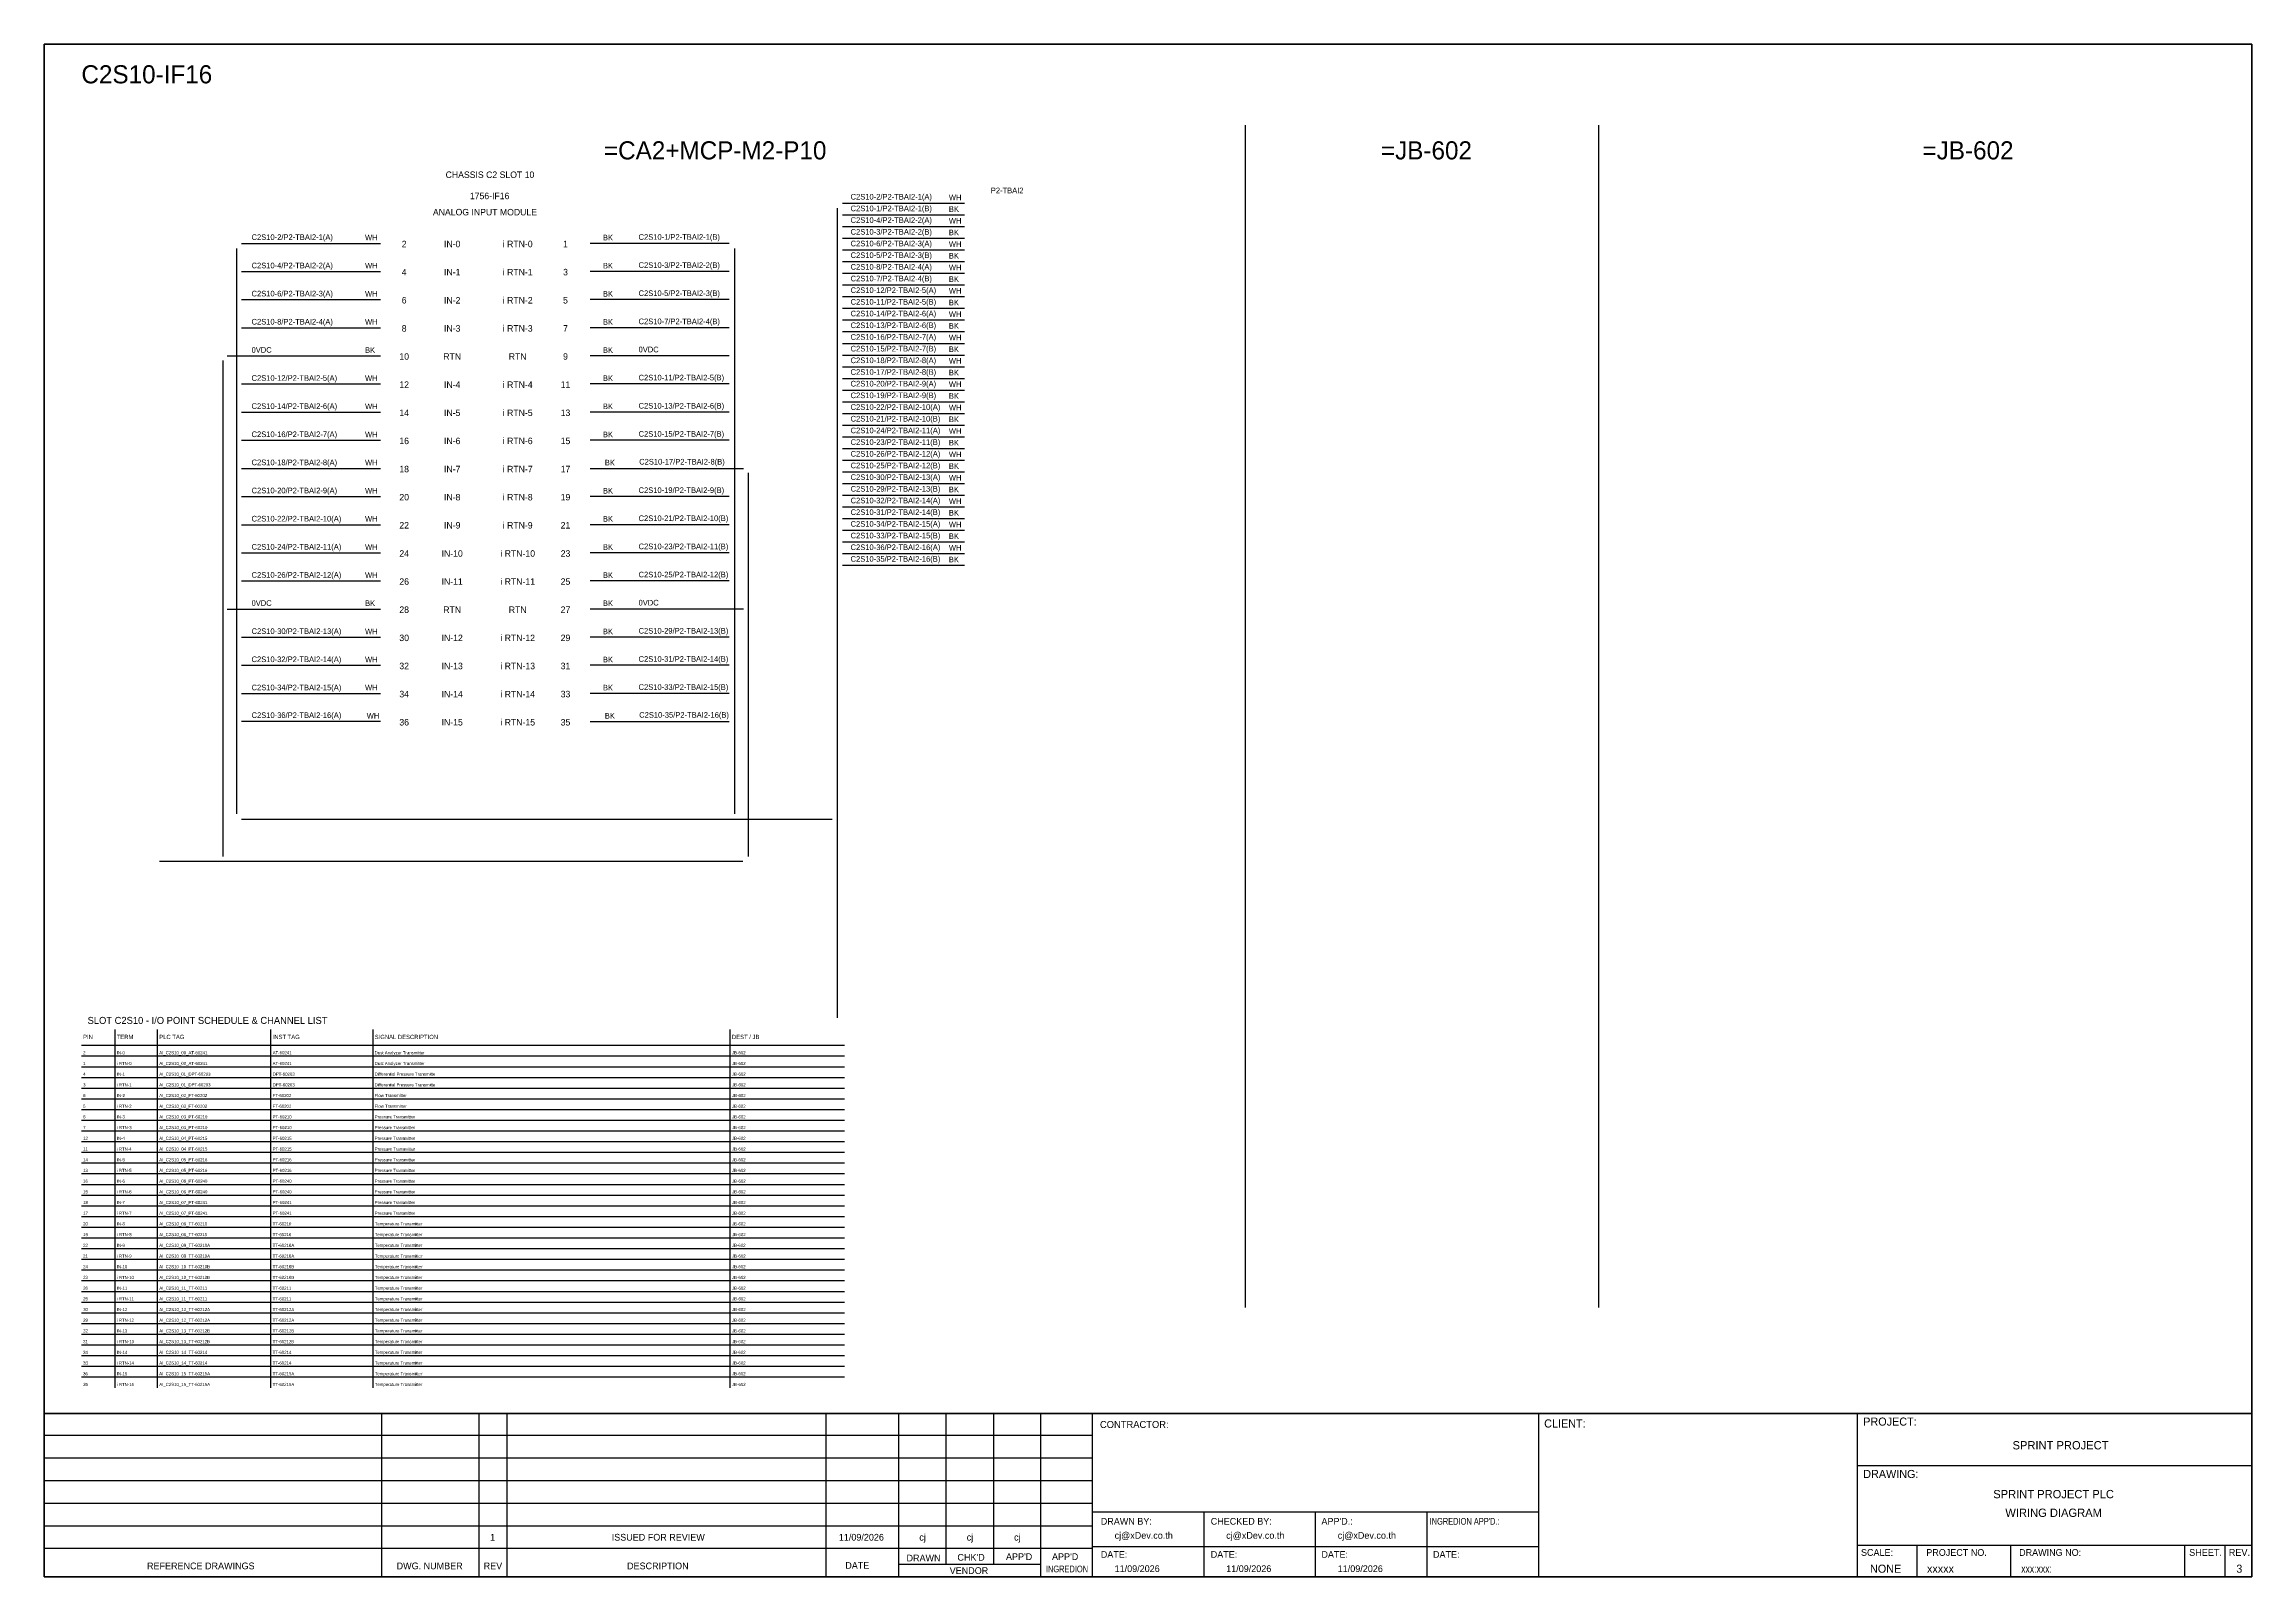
# Model space of a CAD drawing. Header units: metres. Extents: x 0 to 54213, y 0 to 2704.
# Drawn here: x 8387 to 12280, y 0 to 2704 of the extents above; entities that cross this region are included whole.
import ezdxf
from ezdxf.enums import TextEntityAlignment as Align

# ---------------------------------------------------------------- set-up
doc = ezdxf.new("R2010")
doc.units = ezdxf.units.M

msp = doc.modelspace()

# ---------------------------------------------------------------- linework, layer by layer
at = {"ltscale": 25.4}
for p, q in [((9794.3, 2403.1), (10009.7, 2403.1)), ((9594.8, 2352.7), (9349.5, 2352.7)), ((9794.3, 2361.9), (10009.7, 2361.9)), ((9594.8, 2303.1), (9349.5, 2303.1)), ((9794.3, 2320.6), (10009.7, 2320.6)), ((9794.3, 2279.4), (10009.7, 2279.4)), ((9594.8, 2253.5), (9349.5, 2253.5)), ((9794.3, 2238.2), (10009.7, 2238.2)), ((9594.8, 2203.8), (9349.5, 2203.8)), ((9794.3, 2197), (10009.7, 2197)), ((8709.5, 2154.2), (8980, 2154.2)), ((9594.8, 2154.2), (9349.5, 2154.2)), ((9794.3, 2155.7), (10009.7, 2155.7)), ((9594.8, 2104.6), (9349.5, 2104.6)), ((9794.3, 2114.5), (10009.7, 2114.5)), ((9794.3, 2073.3), (10009.7, 2073.3)), ((9594.8, 2055), (9349.5, 2055)), ((9794.3, 2032.1), (10009.7, 2032.1)), ((9594.8, 2005.3), (9349.5, 2005.3)), ((9794.3, 1990.8), (10009.7, 1990.8)), ((9349.5, 1955.7), (9620, 1955.7)), ((9794.3, 1949.6), (10009.7, 1949.6)), ((9794.3, 1908.4), (10009.7, 1908.4)), ((9594.8, 1906.1), (9349.5, 1906.1)), ((9594.8, 1856.4), (9349.5, 1856.4)), ((9794.3, 1867.2), (10009.7, 1867.2)), ((9594.8, 1806.8), (9349.5, 1806.8)), ((9794.3, 1825.9), (10009.7, 1825.9)), ((9594.8, 1757.2), (9349.5, 1757.2)), ((9794.3, 1784.7), (10009.7, 1784.7)), ((8709.5, 1707.5), (8980, 1707.5)), ((9620, 1707.5), (9349.5, 1707.5)), ((9594.8, 1657.9), (9349.5, 1657.9)), ((9594.8, 1608.3), (9349.5, 1608.3)), ((9594.8, 1558.6), (9349.5, 1558.6)), ((9349.5, 1509), (9594.8, 1509))]:
    msp.add_line(p, q, dxfattribs=at)
at = {"color": 7}
for p, q in [((8452.3, 937.9), (9798.1, 937.9)), ((8511.6, 333.8), (8511.6, 965.9)), ((8586.6, 333.8), (8586.6, 965.9)), ((8786.6, 333.8), (8786.6, 965.9)), ((8966.6, 333.8), (8966.6, 965.9)), ((9596.6, 333.8), (9596.6, 965.9))]:
    msp.add_line(p, q, dxfattribs=at)
at = {"color": 8}
for p, q in [((8452.3, 919), (9798.1, 919)), ((8452.3, 900.1), (9798.1, 900.1)), ((8452.3, 881.3), (9798.1, 881.3)), ((8452.3, 862.4), (9798.1, 862.4)), ((8452.3, 843.5), (9798.1, 843.5)), ((8452.3, 824.6), (9798.1, 824.6)), ((8452.3, 805.8), (9798.1, 805.8)), ((8452.3, 786.9), (9798.1, 786.9)), ((8452.3, 768), (9798.1, 768)), ((8452.3, 749.1), (9798.1, 749.1)), ((8452.3, 730.2), (9798.1, 730.2)), ((8452.3, 711.4), (9798.1, 711.4)), ((8452.3, 692.5), (9798.1, 692.5)), ((8452.3, 673.6), (9798.1, 673.6)), ((8452.3, 654.7), (9798.1, 654.7)), ((8452.3, 635.9), (9798.1, 635.9)), ((8452.3, 617), (9798.1, 617)), ((8452.3, 598.1), (9798.1, 598.1)), ((8452.3, 579.2), (9798.1, 579.2)), ((8452.3, 560.3), (9798.1, 560.3)), ((8452.3, 541.5), (9798.1, 541.5)), ((8452.3, 522.6), (9798.1, 522.6)), ((8452.3, 503.7), (9798.1, 503.7)), ((8452.3, 484.8), (9798.1, 484.8)), ((8452.3, 465.9), (9798.1, 465.9)), ((8452.3, 447.1), (9798.1, 447.1)), ((8452.3, 428.2), (9798.1, 428.2)), ((8452.3, 409.3), (9798.1, 409.3)), ((8452.3, 390.4), (9798.1, 390.4)), ((8452.3, 371.6), (9798.1, 371.6)), ((8452.3, 352.7), (9798.1, 352.7))]:
    msp.add_line(p, q, dxfattribs=at)
at = {"color": 4}
for p, q in [((11688.9, 56.1), (11688.9, 0)), ((11854.2, 56.1), (11854.2, 0))]:
    msp.add_line(p, q, dxfattribs=at)
at = {"color": 4, "ltscale": 0.5}
for p, q in [((12161.3, 56.1), (12161.3, 0)), ((12161.3, 56.1), (12161.3, 0)), ((12232.5, 56.1), (12232.5, 0)), ((12232.5, 56.1), (12232.5, 0))]:
    msp.add_line(p, q, dxfattribs=at)
at = {"layer": 'GT_1', "color": 4}
for p, q in [((8982, 0), (8982, 288.2)), ((9153.9, 0), (9153.9, 288.2)), ((9203, 0), (9203, 288.2)), ((9765.7, 0), (9765.7, 288.2)), ((9894, 0), (9894, 288.2)), ((9977.6, 21.8), (9977.6, 288.2)), ((10061.1, 21.8), (10061.1, 288.2)), ((10144.4, 0), (10144.4, 288.2)), ((10235.4, 0), (10235.4, 288.2)), ((11022.4, 0), (11022.4, 288.2)), ((11584.7, 0), (11584.7, 288.2)), ((11584.7, 0), (11584.7, 288.2)), ((11584.7, 0), (11584.7, 288.2)), ((10235.4, 249.3), (8386.6, 249.3)), ((10235.4, 209.5), (8386.6, 209.5)), ((10235.4, 169.6), (8386.6, 169.6)), ((10235.4, 129.7), (8386.6, 129.7)), ((10235.4, 89.7), (8386.6, 89.7)), ((11022.4, 114.3), (10235.4, 114.3)), ((10432.2, 0), (10432.2, 114.3)), ((10628.9, 0), (10628.9, 114.3)), ((10825.7, 0), (10825.7, 114.3)), ((10235.3, 49.8), (8386.6, 49.8)), ((11022.4, 52.9), (10235.4, 52.9)), ((11584.7, 56.1), (12279.9, 56.1)), ((10144.4, 21.8), (9894, 21.8))]:
    msp.add_line(p, q, dxfattribs=at)
at = {"layer": 'HELPPOINT', "color": 4, "lineweight": 35}
for p, q in [((8386.6, 0), (8386.6, 2704.2)), ((8386.6, 2704.2), (12279.9, 2704.2)), ((8386.6, 0), (8386.6, 2704.2)), ((8386.6, 2704.2), (12279.9, 2704.2)), ((12279.9, 2704.2), (12279.9, 0)), ((12279.9, 2704.2), (12279.9, 0)), ((12279.9, 0), (8386.6, 0)), ((12279.9, 0), (8386.6, 0))]:
    msp.add_line(p, q, dxfattribs=at)
at = {"layer": 'HELPPOINT', "color": 4}
for p, q in [((11584.7, 196.6), (12279.9, 196.6)), ((11584.7, 196.6), (12279.9, 196.6)), ((11584.7, 56.1), (12279.9, 56.1))]:
    msp.add_line(p, q, dxfattribs=at)
at = {"layer": 'IE-WIRE', "color": 4, "ltscale": 25.4}
for p, q in [((9785.2, 2414.6), (9785.2, 986.1)), ((9794.3, 2423.7), (10009.7, 2423.7)), ((9794.3, 2382.5), (10009.7, 2382.5)), ((8725.6, 2343.6), (8725.6, 1346.2)), ((8734.8, 2352.7), (8980, 2352.7)), ((9603.9, 2343.6), (9603.9, 1346.2)), ((9794.3, 2341.2), (10009.7, 2341.2)), ((8734.8, 2303.1), (8980, 2303.1)), ((9794.3, 2300), (10009.7, 2300)), ((9794.3, 2258.8), (10009.7, 2258.8)), ((8734.8, 2253.5), (8980, 2253.5)), ((8734.8, 2203.8), (8980, 2203.8)), ((9794.3, 2217.6), (10009.7, 2217.6)), ((9794.3, 2176.3), (10009.7, 2176.3)), ((8734.8, 2104.6), (8980, 2104.6)), ((9794.3, 2135.1), (10009.7, 2135.1)), ((9794.3, 2093.9), (10009.7, 2093.9)), ((8734.8, 2055), (8980, 2055)), ((9794.3, 2052.7), (10009.7, 2052.7)), ((8734.8, 2005.3), (8980, 2005.3)), ((9794.3, 2011.5), (10009.7, 2011.5)), ((8734.8, 1955.7), (8980, 1955.7)), ((9794.3, 1970.2), (10009.7, 1970.2)), ((9794.3, 1929), (10009.7, 1929)), ((8734.8, 1906.1), (8980, 1906.1)), ((9794.3, 1887.8), (10009.7, 1887.8)), ((8734.8, 1856.4), (8980, 1856.4)), ((9794.3, 1846.6), (10009.7, 1846.6)), ((8734.8, 1806.8), (8980, 1806.8)), ((9794.3, 1805.3), (10009.7, 1805.3)), ((8734.8, 1757.2), (8980, 1757.2)), ((8734.8, 1657.9), (8980, 1657.9)), ((8734.8, 1608.3), (8980, 1608.3)), ((8734.8, 1558.6), (8980, 1558.6)), ((8980, 1509), (8734.8, 1509))]:
    msp.add_line(p, q, dxfattribs=at)
at = {"layer": 'IE-WIRE', "color": 7, "ltscale": 25.4}
for p, q in [((8701.5, 2146.2), (8701.5, 1270.9)), ((9628, 1947.7), (9628, 1270.9)), ((9619, 1262), (8590, 1262))]:
    msp.add_line(p, q, dxfattribs=at)
at = {"layer": 'IE-WIRE', "color": 4}
msp.add_line((8734.7, 1337), (9776, 1337), dxfattribs=at)
at = {"layer": 'MEMBER', "color": 4, "lineweight": 35}
msp.add_line((8386.6, 288.2), (12279.9, 288.2), dxfattribs=at)
msp.add_line((8386.6, 288.2), (12279.9, 288.2), dxfattribs=at)
at = {"layer": 'MEMBER', "color": 4}
for p, q in [((11584.7, 196.6), (12279.9, 196.6)), ((11584.7, 196.6), (12279.9, 196.6)), ((11584.7, 56.1), (12279.9, 56.1)), ((11584.7, 56.1), (12279.9, 56.1))]:
    msp.add_line(p, q, dxfattribs=at)
at = {"layer": 'x01001-FrameArea'}
for p, q in [((10504.8, 2561.5), (10504.8, 475)), ((11127.9, 2561.5), (11127.9, 475))]:
    msp.add_line(p, q, dxfattribs=at)

# ---------------------------------------------------------------- texts
at = {"color": 2}
msp.add_text('C2S10-IF16', height=32, dxfattribs=at).set_placement((8452.3, 2635))
for s, height, p in [('=CA2+MCP-M2-P10', 32, (9570, 2516.8)), ('=JB-602', 32, (10824.3, 2516.8)), ('=JB-602', 32, (11779.4, 2516.8)), ('CHASSIS C2 SLOT 10', 11.441, (9172.8, 2473.8)), ('1756-IF16', 11.44, (9172.2, 2436.4)), ('ANALOG INPUT MODULE', 11.441, (9164, 2407.8)), ('2', 11.4, (9021.5, 2351.6)), ('IN-0', 11.44, (9106.2, 2351.6)), ('i RTN-0', 11.44, (9221.7, 2351.6)), ('1', 11.4, (9306, 2351.6)), ('4', 11.4, (9021.5, 2302)), ('IN-1', 11.44, (9106.2, 2302)), ('i RTN-1', 11.44, (9221.7, 2302)), ('3', 11.4, (9306, 2302)), ('6', 11.4, (9021.5, 2252.3)), ('IN-2', 11.44, (9106.2, 2252.3)), ('i RTN-2', 11.44, (9221.7, 2252.3)), ('5', 11.4, (9306, 2252.3)), ('8', 11.4, (9021.5, 2202.7)), ('IN-3', 11.44, (9106.2, 2202.7)), ('i RTN-3', 11.44, (9221.7, 2202.7)), ('7', 11.4, (9306, 2202.7)), ('10', 11.44, (9021.5, 2153.1)), ('RTN', 11.44, (9106.2, 2153.1)), ('RTN', 11.44, (9221.7, 2153.1)), ('9', 11.4, (9306, 2153.1)), ('12', 11.44, (9021.5, 2103.4)), ('IN-4', 11.44, (9106.2, 2103.4)), ('i RTN-4', 11.44, (9221.7, 2103.4)), ('11', 11.44, (9306, 2103.4)), ('14', 11.44, (9021.5, 2053.8)), ('IN-5', 11.44, (9106.2, 2053.8)), ('i RTN-5', 11.44, (9221.7, 2053.8)), ('13', 11.44, (9306, 2053.8)), ('16', 11.44, (9021.5, 2004.2)), ('IN-6', 11.44, (9106.2, 2004.2)), ('i RTN-6', 11.44, (9221.7, 2004.2)), ('15', 11.44, (9306, 2004.2)), ('18', 11.44, (9021.5, 1954.5)), ('IN-7', 11.44, (9106.2, 1954.5)), ('i RTN-7', 11.44, (9221.7, 1954.5)), ('17', 11.44, (9306, 1954.5)), ('20', 11.44, (9021.5, 1904.9)), ('IN-8', 11.44, (9106.2, 1904.9)), ('i RTN-8', 11.44, (9221.7, 1904.9)), ('19', 11.44, (9306, 1904.9)), ('22', 11.44, (9021.5, 1855.3)), ('IN-9', 11.44, (9106.2, 1855.3)), ('i RTN-9', 11.44, (9221.7, 1855.3)), ('21', 11.44, (9306, 1855.3)), ('24', 11.44, (9021.5, 1805.6)), ('IN-10', 11.44, (9106.2, 1805.6)), ('i RTN-10', 11.44, (9221.7, 1805.6)), ('23', 11.44, (9306, 1805.6)), ('26', 11.44, (9021.5, 1756)), ('IN-11', 11.44, (9106.2, 1756)), ('i RTN-11', 11.44, (9221.7, 1756)), ('25', 11.44, (9306, 1756)), ('28', 11.44, (9021.5, 1706.4)), ('RTN', 11.44, (9106.2, 1706.4)), ('RTN', 11.44, (9221.7, 1706.4)), ('27', 11.44, (9306, 1706.4)), ('30', 11.44, (9021.5, 1656.7)), ('IN-12', 11.44, (9106.2, 1656.7)), ('i RTN-12', 11.44, (9221.7, 1656.7)), ('29', 11.44, (9306, 1656.7)), ('32', 11.44, (9021.5, 1607.1)), ('IN-13', 11.44, (9106.2, 1607.1)), ('i RTN-13', 11.44, (9221.7, 1607.1)), ('31', 11.44, (9306, 1607.1)), ('34', 11.44, (9021.5, 1557.5)), ('IN-14', 11.44, (9106.2, 1557.5)), ('i RTN-14', 11.44, (9221.7, 1557.5)), ('33', 11.44, (9306, 1557.5)), ('36', 11.44, (9021.5, 1507.8)), ('IN-15', 11.44, (9106.2, 1507.8)), ('i RTN-15', 11.44, (9221.7, 1507.8)), ('35', 11.44, (9306, 1507.8))]:
    msp.add_text(s, height=height, dxfattribs=at).set_placement(p, align=Align.MIDDLE_CENTER)
at = {"color": 4}
for s, height, p in [('C2S10-2/P2-TBAI2-1(A)', 9.949, (9808.8, 2430)), ('WH', 9.95, (9982.1, 2428.9)), ('C2S10-4/P2-TBAI2-2(A)', 9.949, (9808.8, 2388.8)), ('WH', 9.95, (9982.1, 2387.7)), ('C2S10-2/P2-TBAI2-1(A)', 9.949, (8752.4, 2358.7)), ('WH', 9.95, (8952.5, 2358)), ('C2S10-6/P2-TBAI2-3(A)', 9.949, (9808.8, 2347.5)), ('WH', 9.95, (9982.1, 2346.5)), ('C2S10-4/P2-TBAI2-2(A)', 9.949, (8752.4, 2308.7)), ('WH', 9.95, (8952.5, 2308.4)), ('C2S10-8/P2-TBAI2-4(A)', 9.949, (9808.8, 2306.3)), ('WH', 9.95, (9982.1, 2305.3)), ('C2S10-6/P2-TBAI2-3(A)', 9.949, (8752.4, 2259.1)), ('WH', 9.95, (8952.5, 2258.7)), ('C2S10-12/P2-TBAI2-5(A)', 9.949, (9808.8, 2265.1)), ('WH', 9.95, (9982.1, 2264.1)), ('C2S10-8/P2-TBAI2-4(A)', 9.949, (8752.4, 2209.5)), ('C2S10-14/P2-TBAI2-6(A)', 9.949, (9808.8, 2223.9)), ('WH', 9.95, (9982.1, 2222.8)), ('WH', 9.95, (8952.5, 2209.1)), ('C2S10-16/P2-TBAI2-7(A)', 9.949, (9808.8, 2182.6)), ('WH', 9.95, (9982.1, 2181.6)), ('C2S10-18/P2-TBAI2-8(A)', 9.949, (9808.8, 2141.4)), ('WH', 9.95, (9982.1, 2140.4)), ('C2S10-12/P2-TBAI2-5(A)', 9.949, (8752.4, 2110.2)), ('WH', 9.95, (8952.5, 2109.8)), ('C2S10-20/P2-TBAI2-9(A)', 9.949, (9808.8, 2100.2)), ('WH', 9.95, (9982.1, 2099.2)), ('C2S10-14/P2-TBAI2-6(A)', 9.949, (8752.4, 2060.6)), ('WH', 9.95, (8952.5, 2060.2)), ('C2S10-22/P2-TBAI2-10(A)', 9.949, (9808.8, 2059)), ('WH', 9.95, (9982.1, 2057.9)), ('C2S10-24/P2-TBAI2-11(A)', 9.949, (9808.8, 2017.7)), ('WH', 9.95, (9982.1, 2016.7)), ('C2S10-16/P2-TBAI2-7(A)', 9.949, (8752.4, 2010.9)), ('WH', 9.95, (8952.5, 2010.6)), ('C2S10-26/P2-TBAI2-12(A)', 9.949, (9808.8, 1976.5)), ('C2S10-18/P2-TBAI2-8(A)', 9.949, (8752.4, 1961.3)), ('WH', 9.95, (8952.5, 1960.9)), ('WH', 9.95, (9982.1, 1975.5)), ('C2S10-20/P2-TBAI2-9(A)', 9.949, (8752.4, 1911.7)), ('WH', 9.95, (8952.5, 1911.3)), ('C2S10-30/P2-TBAI2-13(A)', 9.949, (9808.8, 1935.3)), ('WH', 9.95, (9982.1, 1934.3)), ('C2S10-22/P2-TBAI2-10(A)', 9.949, (8752.4, 1862)), ('WH', 9.95, (8952.5, 1861.7)), ('C2S10-32/P2-TBAI2-14(A)', 9.949, (9808.8, 1894.1)), ('WH', 9.95, (9982.1, 1893)), ('C2S10-34/P2-TBAI2-15(A)', 9.949, (9808.8, 1852.8)), ('WH', 9.95, (9982.1, 1851.8)), ('C2S10-24/P2-TBAI2-11(A)', 9.949, (8752.4, 1812.4)), ('WH', 9.95, (8952.5, 1812)), ('C2S10-36/P2-TBAI2-16(A)', 9.949, (9808.8, 1811.6)), ('WH', 9.95, (9982.1, 1810.6)), ('C2S10-26/P2-TBAI2-12(A)', 9.949, (8752.4, 1762.8)), ('WH', 9.95, (8952.5, 1762.4)), ('C2S10-30/P2-TBAI2-13(A)', 9.949, (8752.4, 1663.5)), ('WH', 9.95, (8952.5, 1663.1)), ('C2S10-32/P2-TBAI2-14(A)', 9.949, (8752.4, 1613.9)), ('WH', 9.95, (8952.5, 1613.5)), ('C2S10-34/P2-TBAI2-15(A)', 9.949, (8752.4, 1564.2)), ('WH', 9.95, (8952.5, 1563.9)), ('C2S10-36/P2-TBAI2-16(A)', 9.949, (8752.4, 1515.3)), ('WH', 9.95, (8955.5, 1514.2))]:
    msp.add_text(s, height=height, dxfattribs=at).set_placement(p)
for s, height, p in [('C2S10-1/P2-TBAI2-1(B)', 9.949, (9808.8, 2409.4)), ('BK', 9.95, (9982.1, 2408.3)), ('C2S10-3/P2-TBAI2-2(B)', 9.949, (9808.8, 2368.1)), ('BK', 9.95, (9982.1, 2367.1)), ('BK', 9.95, (9372, 2358)), ('C2S10-1/P2-TBAI2-1(B)', 9.949, (9434.9, 2359)), ('C2S10-5/P2-TBAI2-3(B)', 9.949, (9808.8, 2326.9)), ('BK', 9.95, (9372, 2308.4)), ('C2S10-3/P2-TBAI2-2(B)', 9.949, (9434.9, 2309.4)), ('BK', 9.95, (9982.1, 2325.9)), ('BK', 9.95, (9372, 2258.7)), ('C2S10-5/P2-TBAI2-3(B)', 9.949, (9434.9, 2259.8)), ('C2S10-7/P2-TBAI2-4(B)', 9.949, (9808.8, 2285.7)), ('BK', 9.95, (9982.1, 2284.7)), ('C2S10-7/P2-TBAI2-4(B)', 9.949, (9434.9, 2210.1)), ('C2S10-11/P2-TBAI2-5(B)', 9.949, (9808.8, 2244.5)), ('BK', 9.95, (9982.1, 2243.4)), ('BK', 9.95, (9372, 2209.1)), ('C2S10-13/P2-TBAI2-6(B)', 9.949, (9808.8, 2203.2)), ('BK', 9.95, (9982.1, 2202.2)), ('0VDC', 9.95, (8752.4, 2159.8)), ('BK', 9.95, (8952.5, 2159.5)), ('BK', 9.95, (9372, 2159.5)), ('0VDC', 9.95, (9434.9, 2160.5)), ('C2S10-15/P2-TBAI2-7(B)', 9.949, (9808.8, 2162)), ('BK', 9.95, (9982.1, 2161)), ('BK', 9.95, (9372, 2109.8)), ('C2S10-11/P2-TBAI2-5(B)', 9.949, (9434.9, 2110.9)), ('C2S10-17/P2-TBAI2-8(B)', 9.949, (9808.8, 2120.8)), ('BK', 9.95, (9982.1, 2119.8)), ('BK', 9.95, (9372, 2060.2)), ('C2S10-13/P2-TBAI2-6(B)', 9.949, (9434.9, 2061.2)), ('C2S10-19/P2-TBAI2-9(B)', 9.949, (9808.8, 2079.6)), ('BK', 9.95, (9982.1, 2078.5)), ('C2S10-21/P2-TBAI2-10(B)', 9.949, (9808.8, 2038.4)), ('BK', 9.95, (9982.1, 2037.3)), ('BK', 9.95, (9372, 2010.6)), ('C2S10-15/P2-TBAI2-7(B)', 9.949, (9434.9, 2011.6)), ('C2S10-23/P2-TBAI2-11(B)', 9.949, (9808.8, 1997.1)), ('BK', 9.95, (9982.1, 1996.1)), ('BK', 9.95, (9375.4, 1960.9)), ('C2S10-17/P2-TBAI2-8(B)', 9.949, (9436, 1962.5)), ('C2S10-25/P2-TBAI2-12(B)', 9.949, (9808.8, 1955.9)), ('BK', 9.95, (9982.1, 1954.9)), ('BK', 9.95, (9372, 1911.3)), ('C2S10-19/P2-TBAI2-9(B)', 9.949, (9434.9, 1912.3)), ('C2S10-29/P2-TBAI2-13(B)', 9.949, (9808.8, 1914.7)), ('BK', 9.95, (9982.1, 1913.6)), ('BK', 9.95, (9372, 1861.7)), ('C2S10-21/P2-TBAI2-10(B)', 9.949, (9434.9, 1862.7)), ('C2S10-31/P2-TBAI2-14(B)', 9.949, (9808.8, 1873.5)), ('BK', 9.95, (9982.1, 1872.4)), ('C2S10-33/P2-TBAI2-15(B)', 9.949, (9808.8, 1832.2)), ('BK', 9.95, (9982.1, 1831.2)), ('BK', 9.95, (9372, 1812)), ('C2S10-23/P2-TBAI2-11(B)', 9.949, (9434.9, 1813.1)), ('C2S10-35/P2-TBAI2-16(B)', 9.949, (9808.8, 1791)), ('BK', 9.95, (9982.1, 1790)), ('BK', 9.95, (9372, 1762.4)), ('C2S10-25/P2-TBAI2-12(B)', 9.949, (9434.9, 1763.4)), ('0VDC', 9.95, (8752.4, 1713.1)), ('BK', 9.95, (8952.5, 1712.8)), ('BK', 9.95, (9372, 1712.8)), ('0VDC', 9.95, (9434.9, 1713.8)), ('C2S10-29/P2-TBAI2-13(B)', 9.949, (9434.9, 1664.2)), ('BK', 9.95, (9372, 1663.1)), ('BK', 9.95, (9372, 1613.5)), ('C2S10-31/P2-TBAI2-14(B)', 9.949, (9434.9, 1614.5)), ('BK', 9.95, (9372, 1563.9)), ('C2S10-33/P2-TBAI2-15(B)', 9.949, (9434.9, 1564.9)), ('BK', 9.95, (9375.4, 1514.2)), ('C2S10-35/P2-TBAI2-16(B)', 9.949, (9436, 1515.8))]:
    msp.add_text(s, height=height).set_placement(p)
msp.add_text('P2-TBAI2', height=9.95, dxfattribs=at).set_placement((10084.9, 2446.1), align=Align.MIDDLE_CENTER)
at = {"color": 3}
for s, p in [('PIN', (8455.3, 948.9)), ('TERM', (8514.6, 948.9)), ('PLC TAG', (8589.6, 948.9)), ('INST TAG', (8789.6, 948.9)), ('SIGNAL DESCRIPTION', (8969.6, 948.9)), ('DEST / JB', (9599.6, 948.9))]:
    msp.add_text(s, height=7.5, dxfattribs=at).set_placement(p)
at = {"color": 7}
for s, p in [('2', (8455.3, 922)), ('1', (8455.3, 903.1)), ('i RTN-0', (8514.6, 903.1)), ('IN-0', (8514.6, 922)), ('AI_C2S10_00_AT-60241', (8589.6, 922)), ('AI_C2S10_00_AT-60241', (8589.6, 903.1)), ('AT-60241', (8789.6, 922)), ('AT-60241', (8789.6, 903.1)), ('Dust Analyzer Transmitter', (8969.6, 922)), ('Dust Analyzer Transmitter', (8969.6, 903.1)), ('JB-602', (9599.6, 922)), ('JB-602', (9599.6, 903.1)), ('4', (8455.3, 884.3)), ('3', (8455.3, 865.4)), ('i RTN-1', (8514.6, 865.4)), ('IN-1', (8514.6, 884.3)), ('AI_C2S10_01_DPT-60203', (8589.6, 884.3)), ('AI_C2S10_01_DPT-60203', (8589.6, 865.4)), ('DPT-60203', (8789.6, 884.3)), ('DPT-60203', (8789.6, 865.4)), ('Differential Pressure Transmitte', (8969.6, 884.3)), ('Differential Pressure Transmitte', (8969.6, 865.4)), ('JB-602', (9599.6, 884.3)), ('JB-602', (9599.6, 865.4)), ('5', (8455.3, 827.6)), ('6', (8455.3, 846.5)), ('i RTN-2', (8514.6, 827.6)), ('IN-2', (8514.6, 846.5)), ('AI_C2S10_02_FT-60202', (8589.6, 846.5)), ('AI_C2S10_02_FT-60202', (8589.6, 827.6)), ('FT-60202', (8789.6, 846.5)), ('FT-60202', (8789.6, 827.6)), ('Flow Transmitter', (8969.6, 846.5)), ('Flow Transmitter', (8969.6, 827.6)), ('JB-602', (9599.6, 846.5)), ('JB-602', (9599.6, 827.6)), ('8', (8455.3, 808.8)), ('7', (8455.3, 789.9)), ('i RTN-3', (8514.6, 789.9)), ('IN-3', (8514.6, 808.8)), ('AI_C2S10_03_PT-60210', (8589.6, 808.8)), ('AI_C2S10_03_PT-60210', (8589.6, 789.9)), ('PT-60210', (8789.6, 808.8)), ('PT-60210', (8789.6, 789.9)), ('Pressure Transmitter', (8969.6, 808.8)), ('Pressure Transmitter', (8969.6, 789.9)), ('JB-602', (9599.6, 808.8)), ('JB-602', (9599.6, 789.9)), ('12', (8455.3, 771)), ('11', (8455.3, 752.1)), ('i RTN-4', (8514.6, 752.1)), ('IN-4', (8514.6, 771)), ('AI_C2S10_04_PT-60215', (8589.6, 771)), ('AI_C2S10_04_PT-60215', (8589.6, 752.1)), ('PT-60215', (8789.6, 771)), ('PT-60215', (8789.6, 752.1)), ('Pressure Transmitter', (8969.6, 771)), ('Pressure Transmitter', (8969.6, 752.1)), ('JB-602', (9599.6, 771)), ('JB-602', (9599.6, 752.1)), ('14', (8455.3, 733.2)), ('13', (8455.3, 714.4)), ('16', (8455.3, 695.5)), ('i RTN-5', (8514.6, 714.4)), ('IN-5', (8514.6, 733.2)), ('IN-6', (8514.6, 695.5)), ('AI_C2S10_05_PT-60216', (8589.6, 733.2)), ('AI_C2S10_05_PT-60216', (8589.6, 714.4)), ('AI_C2S10_06_PT-60240', (8589.6, 695.5)), ('PT-60216', (8789.6, 733.2)), ('PT-60216', (8789.6, 714.4)), ('PT-60240', (8789.6, 695.5)), ('Pressure Transmitter', (8969.6, 733.2)), ('Pressure Transmitter', (8969.6, 714.4)), ('Pressure Transmitter', (8969.6, 695.5)), ('JB-602', (9599.6, 733.2)), ('JB-602', (9599.6, 714.4)), ('JB-602', (9599.6, 695.5)), ('15', (8455.3, 676.6)), ('18', (8455.3, 657.7)), ('i RTN-6', (8514.6, 676.6)), ('IN-7', (8514.6, 657.7)), ('AI_C2S10_06_PT-60240', (8589.6, 676.6)), ('AI_C2S10_07_PT-60241', (8589.6, 657.7)), ('PT-60240', (8789.6, 676.6)), ('PT-60241', (8789.6, 657.7)), ('Pressure Transmitter', (8969.6, 676.6)), ('Pressure Transmitter', (8969.6, 657.7)), ('JB-602', (9599.6, 676.6)), ('JB-602', (9599.6, 657.7)), ('20', (8455.3, 620)), ('17', (8455.3, 638.9)), ('i RTN-7', (8514.6, 638.9)), ('IN-8', (8514.6, 620)), ('AI_C2S10_07_PT-60241', (8589.6, 638.9)), ('AI_C2S10_08_TT-60210', (8589.6, 620)), ('TT-60210', (8789.6, 620)), ('PT-60241', (8789.6, 638.9)), ('Temperature Transmitter', (8969.6, 620)), ('Pressure Transmitter', (8969.6, 638.9)), ('JB-602', (9599.6, 638.9)), ('JB-602', (9599.6, 620)), ('22', (8455.3, 582.2)), ('19', (8455.3, 601.1)), ('i RTN-8', (8514.6, 601.1)), ('IN-9', (8514.6, 582.2)), ('AI_C2S10_08_TT-60210', (8589.6, 601.1)), ('AI_C2S10_09_TT-60210A', (8589.6, 582.2)), ('TT-60210', (8789.6, 601.1)), ('TT-60210A', (8789.6, 582.2)), ('Temperature Transmitter', (8969.6, 601.1)), ('Temperature Transmitter', (8969.6, 582.2)), ('JB-602', (9599.6, 601.1)), ('JB-602', (9599.6, 582.2)), ('21', (8455.3, 563.3)), ('24', (8455.3, 544.5)), ('i RTN-9', (8514.6, 563.3)), ('IN-10', (8514.6, 544.5)), ('AI_C2S10_09_TT-60210A', (8589.6, 563.3)), ('AI_C2S10_10_TT-60210B', (8589.6, 544.5)), ('TT-60210A', (8789.6, 563.3)), ('TT-60210B', (8789.6, 544.5)), ('Temperature Transmitter', (8969.6, 563.3)), ('Temperature Transmitter', (8969.6, 544.5)), ('JB-602', (9599.6, 563.3)), ('JB-602', (9599.6, 544.5)), ('23', (8455.3, 525.6)), ('26', (8455.3, 506.7)), ('i RTN-10', (8514.6, 525.6)), ('IN-11', (8514.6, 506.7)), ('AI_C2S10_10_TT-60210B', (8589.6, 525.6)), ('AI_C2S10_11_TT-60211', (8589.6, 506.7)), ('TT-60210B', (8789.6, 525.6)), ('TT-60211', (8789.6, 506.7)), ('Temperature Transmitter', (8969.6, 525.6)), ('Temperature Transmitter', (8969.6, 506.7)), ('JB-602', (9599.6, 525.6)), ('JB-602', (9599.6, 506.7)), ('30', (8455.3, 468.9)), ('25', (8455.3, 487.8)), ('i RTN-11', (8514.6, 487.8)), ('IN-12', (8514.6, 468.9)), ('AI_C2S10_11_TT-60211', (8589.6, 487.8)), ('AI_C2S10_12_TT-60212A', (8589.6, 468.9)), ('TT-60211', (8789.6, 487.8)), ('TT-60212A', (8789.6, 468.9)), ('Temperature Transmitter', (8969.6, 487.8)), ('Temperature Transmitter', (8969.6, 468.9)), ('JB-602', (9599.6, 487.8)), ('JB-602', (9599.6, 468.9)), ('32', (8455.3, 431.2)), ('29', (8455.3, 450.1)), ('i RTN-12', (8514.6, 450.1)), ('IN-13', (8514.6, 431.2)), ('AI_C2S10_12_TT-60212A', (8589.6, 450.1)), ('AI_C2S10_13_TT-60212B', (8589.6, 431.2)), ('TT-60212A', (8789.6, 450.1)), ('TT-60212B', (8789.6, 431.2)), ('Temperature Transmitter', (8969.6, 450.1)), ('Temperature Transmitter', (8969.6, 431.2)), ('JB-602', (9599.6, 450.1)), ('JB-602', (9599.6, 431.2)), ('31', (8455.3, 412.3)), ('34', (8455.3, 393.4)), ('i RTN-13', (8514.6, 412.3)), ('IN-14', (8514.6, 393.4)), ('AI_C2S10_13_TT-60212B', (8589.6, 412.3)), ('AI_C2S10_14_TT-60214', (8589.6, 393.4)), ('TT-60212B', (8789.6, 412.3)), ('TT-60214', (8789.6, 393.4)), ('Temperature Transmitter', (8969.6, 412.3)), ('Temperature Transmitter', (8969.6, 393.4)), ('JB-602', (9599.6, 412.3)), ('JB-602', (9599.6, 393.4)), ('33', (8455.3, 374.6)), ('36', (8455.3, 355.7)), ('i RTN-14', (8514.6, 374.6)), ('IN-15', (8514.6, 355.7)), ('AI_C2S10_14_TT-60214', (8589.6, 374.6)), ('AI_C2S10_15_TT-60215A', (8589.6, 355.7)), ('TT-60214', (8789.6, 374.6)), ('TT-60215A', (8789.6, 355.7)), ('Temperature Transmitter', (8969.6, 374.6)), ('Temperature Transmitter', (8969.6, 355.7)), ('JB-602', (9599.6, 374.6)), ('JB-602', (9599.6, 355.7)), ('35', (8455.3, 336.8)), ('i RTN-15', (8514.6, 336.8)), ('AI_C2S10_15_TT-60215A', (8589.6, 336.8)), ('TT-60215A', (8789.6, 336.8)), ('Temperature Transmitter', (8969.6, 336.8)), ('JB-602', (9599.6, 336.8))]:
    msp.add_text(s, height=5.5, dxfattribs=at).set_placement(p)
at = {"color": 4, "ltscale": 100}
for s, p in [('SPRINT PROJECT', (11942.5, 232.2)), ('SPRINT PROJECT PLC', (11930.3, 146)), ('WIRING DIAGRAM', (11930.3, 113.1))]:
    msp.add_text(s, height=14.693, dxfattribs=at).set_placement(p, align=Align.MIDDLE_CENTER)
at = {"layer": 'GT_1', "color": 4}
for s, p in [('CLIENT:', (11031.9, 263.5)), ('PROJECT:', (11594.6, 266.8)), ('DRAWING:', (11594.6, 174.4))]:
    msp.add_text(s, height=14.25, dxfattribs=at).set_placement(p)
at = {"layer": 'MEMBER', "color": 4, "ltscale": 0.8}
for s, height, p in [('SLOT C2S10 - I/O POINT SCHEDULE & CHANNEL LIST', 12.35, (8463.2, 975.6)), ('CONTRACTOR:', 12.35, (10248.5, 262.7)), ('DRAWN BY:', 11.88, (10250, 92.1)), ('cj@xDev.co.th', 11.875, (10274.4, 67.2)), ('CHECKED BY:', 11.875, (10443.9, 92.1)), ('cj@xDev.co.th', 11.875, (10471.2, 67.2)), ("APP'D.:", 11.88, (10639.1, 92.1)), ('cj@xDev.co.th', 11.875, (10667.9, 67.2)), ('DRAWN', 11.88, (9907.4, 27.3)), ("CHK'D", 11.88, (9997.2, 28.5)), ("APP'D", 11.88, (10082.8, 29.7)), ("APP'D", 11.88, (10164, 29.7)), ('DATE:', 11.88, (10250, 33.6)), ('DATE:', 11.88, (10443.9, 33.6)), ('DATE:', 11.88, (10639.1, 33.6)), ('DATE:', 11.88, (10835.9, 33.6)), ('SCALE:', 11.88, (11590.6, 37.1)), ('PROJECT NO.', 11.875, (11705.8, 37.1)), ('DRAWING NO:', 11.875, (11869.5, 37.1)), ('SHEET.', 12, (12169.3, 37.1)), ('REV.', 12, (12239.2, 37.1)), ('REFERENCE DRAWINGS', 11.875, (8568, 13.4)), ('DWG. NUMBER', 11.875, (9008.2, 13.4)), ('REV', 11.88, (9161.7, 13.4)), ('DESCRIPTION', 11.875, (9414.6, 13.4)), ('DATE', 11.88, (9799.4, 14.2)), ('VENDOR', 11.88, (9983.5, 5.1)), ('11/09/2026', 11.88, (10274.4, 8.5)), ('11/09/2026', 11.88, (10471.2, 8.5)), ('11/09/2026', 11.88, (10667.9, 8.5)), ('NONE', 14.23, (11606.6, 7.3)), ('xxxxx', 14.23, (11707, 7.3))]:
    msp.add_text(s, height=height, dxfattribs=at).set_placement(p)
at = {"layer": 'MEMBER', "color": 4, "ltscale": 0.8, "width": 0.8}
for s, height, p in [("INGREDION APP'D.:", 11.875, (10829.9, 92.1)), ('INGREDION', 11.88, (10153.2, 8)), ('xxx:xxx:', 14.23, (11873.2, 7.3))]:
    msp.add_text(s, height=height, dxfattribs=at).set_placement(p)
at = {"layer": 'MEMBER', "color": 4, "ltscale": 0.8}
for s, height, p in [('1', 11.9, (9177.5, 69.9)), ('ISSUED FOR REVIEW', 11.875, (9469.6, 69.9)), ('11/09/2026', 11.88, (9827.8, 69.9)), ('cj', 11.88, (9935.7, 69.9)), ('cj', 11.88, (10019.3, 69.9)), ('cj', 11.88, (10102.8, 69.9))]:
    msp.add_text(s, height=height, dxfattribs=at).set_placement(p, align=Align.MIDDLE_CENTER)
msp.add_text('3', height=14.2, dxfattribs=at).set_placement((12257.8, 7.3), align=Align.CENTER)

doc.saveas('drawing.dxf')
